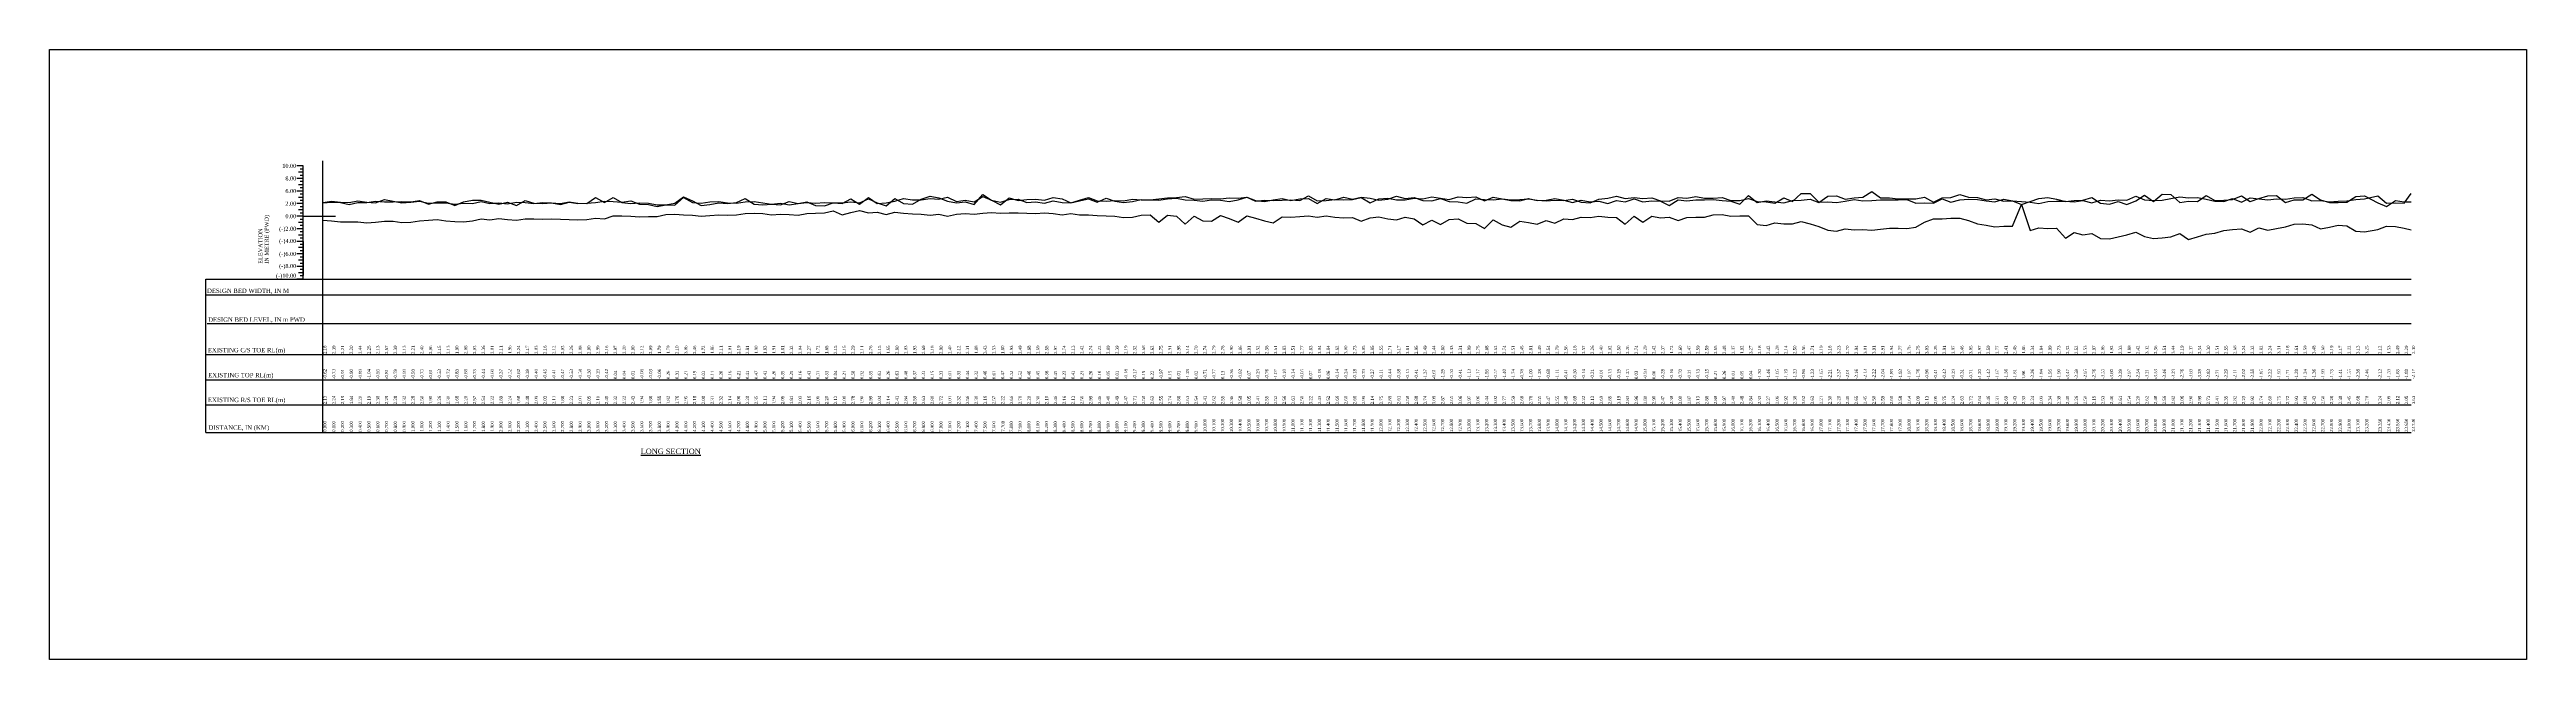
# Model space of a CAD drawing. Header units: metres. Extents: x -148477 to 168932, y -55673 to -2736.
# Drawn here: x 5710 to 6104.1, y -17434.8 to -17337.8 of the extents above; entities that cross this region are included whole.
import ezdxf
from ezdxf.enums import TextEntityAlignment as Align

# ---------------------------------------------------------------- set-up
doc = ezdxf.new("R2010")
doc.units = ezdxf.units.M
doc.styles.add('liza', font='times.ttf', dxfattribs={"height": 2})
doc.styles.get("Standard").update_dxf_attribs({"font": 'times.ttf'})

msp = doc.modelspace()

# ---------------------------------------------------------------- linework, layer by layer
at = {"color": 2, "linetype": 'Continuous', "lineweight": -3, "ltscale": 0.5}
for p, q in [((5753.509, -17398.727), (5753.509, -17355.5253)), ((5750.4025, -17364.3481), (5755.5361, -17364.3481))]:
    msp.add_line(p, q, dxfattribs=at)
at = {"color": 0, "lineweight": 30}
for p, q in [((5750.4025, -17356.3481), (5749.4025, -17356.3481)), ((5750.4025, -17358.3481), (5749.4025, -17358.3481)), ((5750.4025, -17358.3481), (5749.4025, -17358.3481)), ((5750.4025, -17358.3481), (5749.4025, -17358.3481)), ((5750.4025, -17357.3481), (5749.6525, -17357.3481)), ((5750.4025, -17359.3481), (5749.6525, -17359.3481)), ((5750.4025, -17356.8481), (5749.9025, -17356.8481)), ((5750.4025, -17357.8481), (5749.9025, -17357.8481)), ((5750.4025, -17358.8481), (5749.9025, -17358.8481)), ((5750.4025, -17359.8481), (5749.9025, -17359.8481)), ((5750.4025, -17374.3481), (5750.4025, -17356.3481)), ((5750.4025, -17360.3481), (5749.4025, -17360.3481)), ((5750.4025, -17360.3481), (5749.4025, -17360.3481)), ((5750.4025, -17362.3481), (5749.4025, -17362.3481)), ((5750.4025, -17361.3481), (5749.6525, -17361.3481)), ((5750.4025, -17361.3481), (5749.6525, -17361.3481)), ((5750.4025, -17363.3481), (5749.6525, -17363.3481)), ((5750.4025, -17360.8481), (5749.9025, -17360.8481)), ((5750.4025, -17360.8481), (5749.9025, -17360.8481)), ((5750.4025, -17361.8481), (5749.9025, -17361.8481)), ((5750.4025, -17362.8481), (5749.9025, -17362.8481)), ((5750.4025, -17363.8481), (5749.9025, -17363.8481)), ((5750.4025, -17364.3481), (5749.4025, -17364.3481)), ((5750.4025, -17366.3481), (5749.4025, -17366.3481)), ((5750.4025, -17365.3481), (5749.6525, -17365.3481)), ((5750.4025, -17367.3481), (5749.6525, -17367.3481)), ((5750.4025, -17364.8481), (5749.9025, -17364.8481)), ((5750.4025, -17365.8481), (5749.9025, -17365.8481)), ((5750.4025, -17366.8481), (5749.9025, -17366.8481)), ((5750.4025, -17367.8481), (5749.9025, -17367.8481)), ((5750.4025, -17368.3481), (5749.4025, -17368.3481)), ((5750.4025, -17370.3481), (5749.4025, -17370.3481)), ((5750.4025, -17369.3481), (5749.6525, -17369.3481)), ((5750.4025, -17371.3481), (5749.6525, -17371.3481)), ((5750.4025, -17368.8481), (5749.9025, -17368.8481)), ((5750.4025, -17369.8481), (5749.9025, -17369.8481)), ((5750.4025, -17370.8481), (5749.9025, -17370.8481)), ((5734.9025, -17374.3481), (6085.7377, -17374.3481)), ((5750.4025, -17372.3481), (5749.4025, -17372.3481)), ((5750.4025, -17374.3481), (5749.4025, -17374.3481)), ((5750.4025, -17373.3481), (5749.6525, -17373.3481)), ((5750.4025, -17371.8481), (5749.9025, -17371.8481)), ((5750.4025, -17372.8481), (5749.9025, -17372.8481)), ((5750.4025, -17373.8481), (5749.9025, -17373.8481)), ((5734.9025, -17376.8427), (6085.7377, -17376.8427)), ((5735.0968, -17381.3952), (6085.7377, -17381.3952)), ((5734.9025, -17398.7481), (6085.7377, -17398.7481))]:
    msp.add_line(p, q, dxfattribs=at)
at = {"lineweight": 30}
for p, q in [((5750.4025, -17368.3481), (5750.4025, -17373.7781)), ((5734.9025, -17398.7481), (5734.9025, -17374.3481)), ((5734.9025, -17386.3481), (6085.7377, -17386.3481)), ((5734.9025, -17390.3481), (6085.7377, -17390.3481)), ((5734.9025, -17394.3481), (6085.7377, -17394.3481))]:
    msp.add_line(p, q, dxfattribs=at)
at = {"color": 6, "linetype": 'Continuous', "lineweight": -3, "ltscale": 0.5}
msp.add_lwpolyline([(5710.049, -17337.8458), (6104.0573, -17337.8458), (6104.0573, -17434.8339), (5710.049, -17434.8339)], close=True, dxfattribs=at)
at = {"color": 0, "lineweight": 30}
msp.add_lwpolyline([(5745.4025, -17372.0481, 0, 0, 0), (5745.4025, -17364.3014, 0.2767, 0, 0), (5745.4025, -17363.7481, 0, 0, 0)], format="xyseb", dxfattribs=at)
at = {"color": 2, "linetype": 'Continuous', "lineweight": -3, "ltscale": 0.5}
msp.add_lwpolyline([(5753.509, -17362.1681), (5754.909, -17361.9581), (5756.309, -17362.1381), (5757.709, -17362.1521), (5759.109, -17361.9081), (5760.509, -17362.0981), (5761.909, -17362.2181), (5763.309, -17361.6781), (5764.709, -17361.9581), (5766.109, -17362.2181), (5767.509, -17362.1381), (5768.909, -17361.9481), (5770.309, -17362.2881), (5771.709, -17362.1981), (5773.109, -17362.2181), (5774.509, -17362.4481), (5775.909, -17362.2681), (5777.309, -17362.3181), (5778.709, -17361.9881), (5780.109, -17362.3381), (5781.509, -17362.2381), (5782.909, -17362.3841), (5784.309, -17362.1081), (5785.709, -17362.1781), (5787.109, -17362.3151), (5788.509, -17362.1881), (5789.909, -17362.2281), (5791.309, -17362.3191), (5792.709, -17362.0881), (5794.109, -17362.2681), (5795.509, -17362.3451), (5796.909, -17361.3581), (5798.309, -17362.1881), (5799.709, -17361.3741), (5801.109, -17362.1481), (5802.509, -17362.3481), (5803.909, -17362.2281), (5805.309, -17362.2581), (5806.709, -17362.5581), (5808.109, -17362.5581), (5809.509, -17362.2481), (5810.909, -17361.2881), (5812.309, -17361.8881), (5813.709, -17362.6281), (5815.109, -17362.4881), (5816.509, -17362.2381), (5817.909, -17362.3431), (5819.309, -17362.1581), (5820.709, -17361.5381), (5822.109, -17362.4481), (5823.509, -17362.5181), (5824.909, -17362.4381), (5826.309, -17362.5381), (5827.709, -17362.0281), (5829.109, -17362.3081), (5830.509, -17362.0781), (5831.909, -17362.6281), (5833.309, -17362.6981), (5834.709, -17362.1981), (5836.109, -17362.1981), (5837.509, -17362.0581), (5838.909, -17362.2381), (5840.309, -17361.5881), (5841.709, -17362.1981), (5843.109, -17362.6981), (5844.509, -17361.5481), (5845.909, -17362.3181), (5847.309, -17362.4181), (5848.709, -17361.6581), (5850.109, -17361.1681), (5851.509, -17361.4481), (5852.909, -17361.9481), (5854.309, -17362.2281), (5855.709, -17362.0381), (5857.109, -17362.4681), (5858.509, -17360.9181), (5859.909, -17361.8181), (5861.309, -17362.5481), (5862.709, -17361.4181), (5864.109, -17361.8581), (5865.509, -17361.6681), (5866.909, -17361.6581), (5868.309, -17361.7981), (5869.709, -17361.3781), (5871.109, -17361.6081), (5872.509, -17362.2181), (5873.909, -17361.9281), (5875.309, -17361.6081), (5876.709, -17362.1281), (5878.109, -17361.4581), (5879.509, -17361.9581), (5880.909, -17362.1581), (5882.309, -17362.0281), (5883.709, -17361.6681), (5885.109, -17361.7281), (5886.509, -17361.5981), (5887.909, -17361.4381), (5889.309, -17361.3681), (5890.709, -17361.2081), (5892.109, -17361.6481), (5893.509, -17361.6081), (5894.909, -17361.5581), (5896.309, -17361.5881), (5897.709, -17361.4481), (5899.109, -17361.4881), (5900.509, -17361.3431), (5901.909, -17361.8281), (5903.309, -17361.9831), (5904.709, -17361.7381), (5906.109, -17361.5181), (5907.509, -17361.8421), (5908.909, -17361.5781), (5910.309, -17361.5181), (5911.709, -17362.3081), (5913.109, -17361.5081), (5914.509, -17361.7281), (5915.909, -17361.3441), (5917.309, -17361.6181), (5918.709, -17361.2981), (5920.109, -17361.4981), (5921.509, -17361.7981), (5922.909, -17361.6381), (5924.309, -17361.1781), (5925.709, -17361.5391), (5927.109, -17361.3961), (5928.509, -17361.8581), (5929.909, -17361.9081), (5931.309, -17361.5481), (5932.709, -17362.0181), (5934.109, -17362.0381), (5935.509, -17362.2541), (5936.909, -17361.5981), (5938.309, -17361.6681), (5939.709, -17361.7281), (5941.109, -17361.6081), (5942.509, -17361.8381), (5943.909, -17361.8981), (5945.309, -17361.5381), (5946.709, -17361.8581), (5948.109, -17361.8081), (5949.509, -17361.5581), (5950.909, -17361.7881), (5952.309, -17362.1881), (5953.709, -17361.7781), (5955.109, -17362.0881), (5956.509, -17361.9481), (5957.909, -17362.3281), (5959.309, -17361.8481), (5960.709, -17362.0881), (5962.109, -17361.6081), (5963.509, -17362.0581), (5964.909, -17361.9281), (5966.309, -17361.9781), (5967.709, -17362.6281), (5969.109, -17361.7481), (5970.509, -17361.8781), (5971.909, -17361.7581), (5973.309, -17361.7581), (5974.709, -17361.6981), (5976.109, -17361.8681), (5977.509, -17361.9781), (5978.909, -17362.4281), (5980.309, -17361.0781), (5981.709, -17362.1681), (5983.109, -17361.9281), (5984.509, -17362.0681), (5985.909, -17362.2081), (5987.309, -17361.8481), (5988.709, -17361.7881), (5990.109, -17361.6381), (5991.509, -17362.1581), (5992.909, -17361.1681), (5994.309, -17361.1181), (5995.709, -17361.6481), (5997.109, -17361.4081), (5998.509, -17361.3381), (5999.909, -17360.4381), (6001.309, -17361.4381), (6002.709, -17361.4081), (6004.109, -17361.5781), (6005.509, -17361.5881), (6006.909, -17361.5981), (6008.309, -17361.3181), (6009.709, -17362.0981), (6011.109, -17361.4381), (6012.509, -17361.3781), (6013.909, -17360.8881), (6015.309, -17361.2981), (6016.709, -17361.3781), (6018.109, -17361.7581), (6019.509, -17361.5781), (6020.909, -17361.9381), (6022.309, -17361.8881), (6023.709, -17362.4881), (6025.109, -17362.0131), (6026.509, -17361.5081), (6027.909, -17361.3581), (6029.309, -17361.6181), (6030.709, -17362.0281), (6032.109, -17361.8281), (6033.509, -17361.8181), (6034.909, -17361.3781), (6036.309, -17362.2881), (6037.709, -17362.4281), (6039.109, -17362.0181), (6040.509, -17362.4681), (6041.909, -17361.9281), (6043.309, -17361.0281), (6044.709, -17361.9881), (6046.109, -17360.8381), (6047.509, -17360.9081), (6048.909, -17362.1581), (6050.309, -17361.9781), (6051.709, -17362.0081), (6053.109, -17361.0481), (6054.509, -17361.8381), (6055.909, -17361.7981), (6057.309, -17361.6681), (6058.709, -17361.1081), (6060.109, -17362.0281), (6061.509, -17361.5281), (6062.909, -17361.1081), (6064.309, -17361.0381), (6065.709, -17362.1681), (6067.109, -17361.7381), (6068.509, -17361.7581), (6069.909, -17360.8681), (6071.309, -17361.7481), (6072.709, -17362.1581), (6074.109, -17362.1781), (6075.509, -17362.1281), (6076.909, -17361.2181), (6078.309, -17361.0981), (6080.409, -17362.2281), (6081.809, -17362.8181), (6083.209, -17361.8581), (6084.609, -17362.0581), (6085.729, -17362.0481)], dxfattribs=at)
at = {"color": 6, "linetype": 'Continuous', "lineweight": -3, "ltscale": 0.5}
msp.add_lwpolyline([(5753.509, -17362.2181), (5754.909, -17362.1081), (5756.309, -17362.1601), (5757.709, -17362.5081), (5759.109, -17362.1481), (5760.509, -17362.1541), (5761.909, -17361.9681), (5763.309, -17362.0581), (5764.709, -17362.0681), (5766.109, -17362.0281), (5767.509, -17362.0681), (5768.909, -17361.8481), (5770.309, -17362.4481), (5771.709, -17362.0881), (5773.109, -17362.0481), (5774.509, -17362.6681), (5775.909, -17362.0681), (5777.309, -17361.7781), (5778.709, -17361.8081), (5780.109, -17362.1281), (5781.509, -17362.4581), (5782.909, -17362.1081), (5784.309, -17362.6681), (5785.709, -17361.8681), (5787.109, -17362.2581), (5788.509, -17362.3141), (5789.909, -17362.2381), (5791.309, -17362.4891), (5792.709, -17362.1181), (5794.109, -17362.3381), (5795.509, -17362.2981), (5796.909, -17362.1881), (5798.309, -17361.9481), (5799.709, -17362.0281), (5801.109, -17362.1281), (5802.509, -17361.9181), (5803.909, -17362.4081), (5805.309, -17362.4881), (5806.709, -17362.7981), (5808.109, -17362.5281), (5809.509, -17362.5881), (5810.909, -17361.3981), (5812.309, -17362.1681), (5813.709, -17362.2681), (5815.109, -17362.0381), (5816.509, -17362.0281), (5817.909, -17362.2081), (5819.309, -17362.2881), (5820.709, -17362.0681), (5822.109, -17361.9981), (5823.509, -17362.2381), (5824.909, -17362.4081), (5826.309, -17362.2981), (5827.709, -17362.5381), (5829.109, -17362.3181), (5830.509, -17362.1881), (5831.909, -17362.2881), (5833.309, -17362.1481), (5834.709, -17362.2281), (5836.109, -17362.3481), (5837.509, -17361.5681), (5838.909, -17362.4481), (5840.309, -17361.3581), (5841.709, -17362.3081), (5843.109, -17362.2081), (5844.509, -17361.9381), (5845.909, -17361.5081), (5847.309, -17361.7581), (5848.709, -17361.7181), (5850.109, -17361.5481), (5851.509, -17361.6281), (5852.909, -17361.3381), (5854.309, -17362.0281), (5855.709, -17361.7881), (5857.109, -17362.0481), (5858.509, -17361.1881), (5859.909, -17361.7781), (5861.309, -17362.1281), (5862.709, -17361.6881), (5864.109, -17361.6481), (5865.509, -17362.1481), (5866.909, -17362.0481), (5868.309, -17362.2481), (5869.709, -17361.8881), (5871.109, -17362.1881), (5872.509, -17362.2181), (5873.909, -17361.7881), (5875.309, -17361.3581), (5876.709, -17361.8881), (5878.109, -17361.9481), (5879.509, -17361.8581), (5880.909, -17361.8781), (5882.309, -17361.6381), (5883.709, -17361.7681), (5885.109, -17361.7181), (5886.509, -17361.7981), (5887.909, -17361.6081), (5889.309, -17361.4881), (5890.709, -17361.7181), (5892.109, -17361.8081), (5893.509, -17361.9381), (5894.909, -17361.7281), (5896.309, -17361.7981), (5897.709, -17361.9881), (5899.109, -17361.7681), (5900.509, -17361.3031), (5901.909, -17361.9381), (5903.309, -17361.7981), (5904.709, -17361.8281), (5906.109, -17361.7881), (5907.509, -17361.7421), (5908.909, -17361.8481), (5910.309, -17361.1281), (5911.709, -17361.9181), (5913.109, -17361.8281), (5914.509, -17361.6881), (5915.909, -17361.7441), (5917.309, -17361.6881), (5918.709, -17361.3581), (5920.109, -17362.2081), (5921.509, -17361.5981), (5922.909, -17361.4581), (5924.309, -17361.7381), (5925.709, -17361.7681), (5927.109, -17361.4661), (5928.509, -17361.6081), (5929.909, -17361.2581), (5931.309, -17361.4781), (5932.709, -17361.6981), (5934.109, -17361.2881), (5935.509, -17361.3741), (5936.909, -17361.2881), (5938.309, -17361.9081), (5939.709, -17361.3281), (5941.109, -17361.5781), (5942.509, -17361.7581), (5943.909, -17361.6681), (5945.309, -17361.5881), (5946.709, -17361.7981), (5948.109, -17361.8781), (5949.509, -17361.7981), (5950.909, -17361.8681), (5952.309, -17361.6581), (5953.709, -17362.1281), (5955.109, -17362.2181), (5956.509, -17361.6581), (5957.909, -17361.4981), (5959.309, -17361.1581), (5960.709, -17361.5181), (5962.109, -17361.3881), (5963.509, -17361.5481), (5964.909, -17361.4481), (5966.309, -17361.8781), (5967.709, -17361.9681), (5969.109, -17361.3481), (5970.509, -17361.4781), (5971.909, -17361.2181), (5973.309, -17361.4881), (5974.709, -17361.4681), (5976.109, -17361.3781), (5977.509, -17361.8681), (5978.909, -17361.8681), (5980.309, -17361.5081), (5981.709, -17362.0181), (5983.109, -17362.0781), (5984.509, -17362.2881), (5985.909, -17361.4281), (5987.309, -17361.9881), (5988.709, -17360.7281), (5990.109, -17360.7181), (5991.509, -17362.1381), (5992.909, -17362.0481), (5994.309, -17362.1481), (5995.709, -17361.9481), (5997.109, -17361.6981), (5998.509, -17361.8981), (5999.909, -17361.8481), (6001.309, -17361.7581), (6002.709, -17361.7481), (6004.109, -17361.7681), (6005.509, -17361.7081), (6006.909, -17362.2581), (6008.309, -17362.2181), (6009.709, -17362.2981), (6011.109, -17361.5981), (6012.509, -17362.1081), (6013.909, -17361.7181), (6015.309, -17361.6281), (6016.709, -17361.7081), (6018.109, -17361.8881), (6019.509, -17362.0381), (6020.909, -17361.6581), (6022.309, -17361.9181), (6023.709, -17362.0181), (6025.109, -17362.1131), (6026.509, -17362.3181), (6027.909, -17362.0081), (6029.309, -17361.9581), (6030.709, -17361.9481), (6032.109, -17362.0881), (6033.509, -17361.8481), (6034.909, -17362.1981), (6036.309, -17361.8181), (6037.709, -17361.8881), (6039.109, -17361.7381), (6040.509, -17361.8081), (6041.909, -17361.1481), (6043.309, -17361.7281), (6044.709, -17361.8681), (6046.109, -17361.7881), (6047.509, -17361.5281), (6048.909, -17361.2881), (6050.309, -17361.4481), (6051.709, -17361.3581), (6053.109, -17361.6181), (6054.509, -17361.9381), (6055.909, -17361.9981), (6057.309, -17361.5281), (6058.709, -17362.1181), (6060.109, -17361.4281), (6061.509, -17361.6081), (6062.909, -17361.7481), (6064.309, -17361.5981), (6065.709, -17361.6281), (6067.109, -17361.4181), (6068.509, -17361.3581), (6069.909, -17361.9181), (6071.309, -17361.8481), (6072.709, -17362.0881), (6074.109, -17361.9681), (6075.509, -17361.8981), (6076.909, -17361.6681), (6078.309, -17361.5681), (6080.409, -17361.1081), (6081.809, -17362.2581), (6083.209, -17362.2281), (6084.609, -17362.2981), (6085.729, -17360.7181)], dxfattribs=at)
at = {"color": 4, "linetype": 'Continuous', "lineweight": -3, "ltscale": 0.5}
msp.add_lwpolyline([(5753.509, -17364.9681), (5754.909, -17365.0781), (5756.309, -17365.2581), (5757.709, -17365.2481), (5759.109, -17365.2381), (5760.509, -17365.3841), (5761.909, -17365.2981), (5763.309, -17365.1581), (5764.709, -17365.1381), (5766.109, -17365.3391), (5767.509, -17365.2731), (5768.909, -17365.1021), (5770.309, -17364.9541), (5771.709, -17364.8781), (5773.109, -17365.0681), (5774.509, -17365.1781), (5775.909, -17365.2261), (5777.309, -17365.0991), (5778.709, -17364.7871), (5780.109, -17364.9441), (5781.509, -17364.7211), (5782.909, -17364.8641), (5784.309, -17364.9641), (5785.709, -17364.7431), (5787.109, -17364.7451), (5788.509, -17364.7941), (5789.909, -17364.7611), (5791.309, -17364.8191), (5792.709, -17364.8741), (5794.109, -17364.9281), (5795.509, -17364.8451), (5796.909, -17364.6381), (5798.309, -17364.7681), (5799.709, -17364.3081), (5801.109, -17364.3081), (5802.509, -17364.3381), (5803.909, -17364.4281), (5805.309, -17364.3781), (5806.709, -17364.4081), (5808.109, -17364.0881), (5809.509, -17364.0381), (5810.909, -17364.1381), (5812.309, -17364.1581), (5813.709, -17364.3181), (5815.109, -17364.2381), (5816.509, -17364.1481), (5817.909, -17364.1881), (5819.309, -17364.1381), (5820.709, -17363.9381), (5822.109, -17363.8781), (5823.509, -17363.9381), (5824.909, -17364.1481), (5826.309, -17363.9981), (5827.709, -17364.0981), (5829.109, -17364.1881), (5830.509, -17363.9181), (5831.909, -17363.8381), (5833.309, -17363.8181), (5834.709, -17363.5081), (5836.109, -17364.1381), (5837.509, -17363.7681), (5838.909, -17363.4281), (5840.309, -17363.7981), (5841.709, -17363.7181), (5843.109, -17364.0881), (5844.509, -17363.7181), (5845.909, -17363.8681), (5847.309, -17363.9781), (5848.709, -17364.0181), (5850.109, -17364.1981), (5851.509, -17364.0181), (5852.909, -17364.3381), (5854.309, -17364.0181), (5855.709, -17363.9081), (5857.109, -17364.0281), (5858.509, -17363.8881), (5859.909, -17363.7381), (5861.309, -17363.8781), (5862.709, -17363.8251), (5864.109, -17363.8281), (5865.509, -17363.8881), (5866.909, -17363.8981), (5868.309, -17363.7881), (5869.709, -17363.8981), (5871.109, -17364.1181), (5872.509, -17363.9381), (5873.909, -17364.1181), (5875.309, -17364.1481), (5876.709, -17364.2481), (5878.109, -17364.3031), (5879.509, -17364.3381), (5880.909, -17364.5281), (5882.309, -17364.5181), (5883.709, -17364.1611), (5885.109, -17364.1241), (5886.509, -17365.3221), (5887.909, -17364.1951), (5889.309, -17364.3381), (5890.709, -17365.6281), (5892.109, -17364.3281), (5893.509, -17365.0621), (5894.909, -17365.1191), (5896.309, -17364.2151), (5897.709, -17364.7091), (5899.109, -17365.2691), (5900.509, -17364.2761), (5901.909, -17364.6391), (5903.309, -17365.1051), (5904.709, -17365.4201), (5906.109, -17364.4511), (5907.509, -17364.4841), (5908.909, -17364.4031), (5910.309, -17364.2741), (5911.709, -17364.5251), (5913.109, -17364.2901), (5914.509, -17364.4861), (5915.909, -17364.5891), (5917.309, -17364.5281), (5918.709, -17365.1381), (5920.109, -17364.6221), (5921.509, -17364.4571), (5922.909, -17364.7861), (5924.309, -17364.9321), (5925.709, -17364.4971), (5927.109, -17364.7531), (5928.509, -17365.7161), (5929.909, -17364.9601), (5931.309, -17365.6421), (5932.709, -17364.8491), (5934.109, -17364.7551), (5935.509, -17365.4771), (5936.909, -17365.5141), (5938.309, -17366.2991), (5939.709, -17364.9181), (5941.109, -17365.7441), (5942.509, -17366.0931), (5943.909, -17365.1261), (5945.309, -17365.3511), (5946.709, -17365.6271), (5948.109, -17365.0291), (5949.509, -17365.4591), (5950.909, -17364.7581), (5952.309, -17364.8461), (5953.709, -17364.4911), (5955.109, -17364.5571), (5956.509, -17364.3551), (5957.909, -17364.4791), (5959.309, -17364.5341), (5960.709, -17365.5991), (5962.109, -17364.3191), (5963.509, -17365.2791), (5964.909, -17364.3461), (5966.309, -17364.6291), (5967.709, -17364.5061), (5969.109, -17365.0461), (5970.509, -17364.5591), (5971.909, -17364.4821), (5973.309, -17364.4971), (5974.709, -17364.1351), (5976.109, -17364.0841), (5977.509, -17364.3191), (5978.909, -17364.3031), (5980.309, -17364.3051), (5981.709, -17365.6431), (5983.109, -17365.8061), (5984.509, -17365.3961), (5985.909, -17365.5421), (5987.309, -17365.5811), (5988.709, -17365.2111), (5990.109, -17365.5741), (5991.509, -17366.0021), (5992.909, -17366.5611), (5994.309, -17366.7181), (5995.709, -17366.3631), (5997.109, -17366.5101), (5998.509, -17366.4751), (5999.909, -17366.5661), (6001.309, -17366.3911), (6002.709, -17366.2381), (6004.109, -17366.2681), (6005.509, -17366.3231), (6006.909, -17366.1091), (6008.309, -17365.3061), (6009.709, -17364.7621), (6011.109, -17364.7681), (6012.509, -17364.6341), (6013.909, -17364.6591), (6015.309, -17365.0561), (6016.709, -17365.5501), (6018.109, -17365.7721), (6019.509, -17366.0151), (6020.909, -17365.9081), (6022.309, -17365.9531), (6023.709, -17362.4881), (6025.109, -17366.6131), (6026.509, -17366.1871), (6027.909, -17366.2981), (6029.309, -17366.2501), (6030.709, -17367.8201), (6032.109, -17366.9371), (6033.509, -17367.2981), (6034.909, -17367.1111), (6036.309, -17367.9011), (6037.709, -17367.9511), (6039.109, -17367.6401), (6040.509, -17367.3131), (6041.909, -17366.8921), (6043.309, -17367.5561), (6044.709, -17367.8831), (6046.109, -17367.8081), (6047.509, -17367.6371), (6048.909, -17367.1111), (6050.309, -17368.0391), (6051.709, -17367.6231), (6053.109, -17367.1811), (6054.509, -17367.0551), (6055.909, -17366.6411), (6057.309, -17366.4541), (6058.709, -17366.3721), (6060.109, -17366.8941), (6061.509, -17366.1951), (6062.909, -17366.5671), (6064.309, -17366.3031), (6065.709, -17366.0581), (6067.109, -17365.6301), (6068.509, -17365.5831), (6069.909, -17365.7081), (6071.309, -17366.3351), (6072.709, -17366.1021), (6074.109, -17365.7611), (6075.509, -17365.8941), (6076.909, -17366.7251), (6078.309, -17366.8121), (6080.409, -17366.4711), (6081.809, -17365.9401), (6083.209, -17365.9981), (6084.609, -17366.2291), (6085.729, -17366.5161)], dxfattribs=at)

# ---------------------------------------------------------------- texts
at = {"color": 0, "lineweight": 30}
for s, p in [('10.00', (5749.3025, -17356.6731)), ('8.00', (5749.3025, -17358.6731)), ('6.00', (5749.3025, -17360.6731)), ('2.00', (5749.3025, -17362.6731)), ('(-)2.00', (5749.3025, -17366.6863)), ('0.00', (5749.3025, -17364.6731)), ('2.00', (5749.3025, -17366.6731)), ('(-)4.00', (5749.3025, -17368.6113)), ('(-)6.00', (5749.3025, -17370.6731)), ('(-)10.00', (5749.3025, -17374.1324)), ('(-)8.00', (5749.3025, -17372.5981))]:
    msp.add_text(s, height=0.65, dxfattribs=at).set_placement(p, align=Align.RIGHT)
for s, p in [('ELEVATION', (5743.9025, -17371.9181)), ('IN METRE (PWD)', (5744.9025, -17371.9181))]:
    msp.add_text(s, height=0.65, rotation=90, dxfattribs=at).set_placement(p)
at = {"color": 0, "lineweight": 30, "char_height": 0.7, "attachment_point": 1}
for s, insert in [('DESIGN BED WIDTH, IN M', (5735.1003, -17375.854)), ('DESIGN BED LEVEL, IN m PWD', (5735.291, -17380.4424)), ('EXISTING C/S TOE RL(m)', (5735.2203, -17385.2909)), ('EXISTING TOP RL(m)', (5735.2752, -17389.2659)), ('EXISTING R/S TOE RL(m)', (5735.2523, -17393.2156)), ('DISTANCE, IN (KM)', (5735.3307, -17397.6087))]:
    msp.add_mtext(s, dxfattribs=dict(at, insert=insert))
at = {"color": 6, "linetype": 'Continuous', "lineweight": -3, "ltscale": 0.5, "char_height": 0.5, "width": 2.15, "attachment_point": 1, "rotation": 90, "style": 'liza'}
for s, insert in [('2.18', (5753.609, -17386.2481)), ('2.39', (5755.009, -17386.2481)), ('2.21', (5756.409, -17386.2481)), ('2.20', (5757.809, -17386.2481)), ('2.44', (5759.209, -17386.2481)), ('2.25', (5760.609, -17386.2481)), ('2.13', (5762.009, -17386.2481)), ('2.67', (5763.409, -17386.2481)), ('2.39', (5764.809, -17386.2481)), ('2.13', (5766.209, -17386.2481)), ('2.21', (5767.609, -17386.2481)), ('2.40', (5769.009, -17386.2481)), ('2.06', (5770.409, -17386.2481)), ('2.15', (5771.809, -17386.2481)), ('2.13', (5773.209, -17386.2481)), ('1.90', (5774.609, -17386.2481)), ('2.08', (5776.009, -17386.2481)), ('2.03', (5777.409, -17386.2481)), ('2.36', (5778.809, -17386.2481)), ('2.01', (5780.209, -17386.2481)), ('2.11', (5781.609, -17386.2481)), ('1.96', (5783.009, -17386.2481)), ('2.24', (5784.409, -17386.2481)), ('2.17', (5785.809, -17386.2481)), ('2.03', (5787.209, -17386.2481)), ('2.16', (5788.609, -17386.2481)), ('2.12', (5790.009, -17386.2481)), ('2.03', (5791.409, -17386.2481)), ('2.26', (5792.809, -17386.2481)), ('2.08', (5794.209, -17386.2481)), ('2.00', (5795.609, -17386.2481)), ('2.99', (5797.009, -17386.2481)), ('2.16', (5798.409, -17386.2481)), ('2.97', (5799.809, -17386.2481)), ('2.20', (5801.209, -17386.2481)), ('2.00', (5802.609, -17386.2481)), ('2.12', (5804.009, -17386.2481)), ('2.09', (5805.409, -17386.2481)), ('1.79', (5806.809, -17386.2481)), ('1.79', (5808.209, -17386.2481)), ('2.10', (5809.609, -17386.2481)), ('3.06', (5811.009, -17386.2481)), ('2.46', (5812.409, -17386.2481)), ('1.72', (5813.809, -17386.2481)), ('1.86', (5815.209, -17386.2481)), ('2.11', (5816.609, -17386.2481)), ('2.01', (5818.009, -17386.2481)), ('2.19', (5819.409, -17386.2481)), ('2.81', (5820.809, -17386.2481)), ('1.90', (5822.209, -17386.2481)), ('1.83', (5823.609, -17386.2481)), ('1.91', (5825.009, -17386.2481)), ('1.81', (5826.409, -17386.2481)), ('2.32', (5827.809, -17386.2481)), ('2.04', (5829.209, -17386.2481)), ('2.27', (5830.609, -17386.2481)), ('1.72', (5832.009, -17386.2481)), ('1.65', (5833.409, -17386.2481)), ('2.15', (5834.809, -17386.2481)), ('2.15', (5836.209, -17386.2481)), ('2.29', (5837.609, -17386.2481)), ('2.11', (5839.009, -17386.2481)), ('2.76', (5840.409, -17386.2481)), ('2.15', (5841.809, -17386.2481)), ('1.65', (5843.209, -17386.2481)), ('2.80', (5844.609, -17386.2481)), ('2.03', (5846.009, -17386.2481)), ('1.93', (5847.409, -17386.2481)), ('2.69', (5848.809, -17386.2481)), ('3.18', (5850.209, -17386.2481)), ('2.90', (5851.609, -17386.2481)), ('2.40', (5853.009, -17386.2481)), ('2.12', (5854.409, -17386.2481)), ('2.31', (5855.809, -17386.2481)), ('1.88', (5857.209, -17386.2481)), ('3.43', (5858.609, -17386.2481)), ('2.53', (5860.009, -17386.2481)), ('1.80', (5861.409, -17386.2481)), ('2.93', (5862.809, -17386.2481)), ('2.49', (5864.209, -17386.2481)), ('2.68', (5865.609, -17386.2481)), ('2.69', (5867.009, -17386.2481)), ('2.55', (5868.409, -17386.2481)), ('2.97', (5869.809, -17386.2481)), ('2.74', (5871.209, -17386.2481)), ('2.13', (5872.609, -17386.2481)), ('2.42', (5874.009, -17386.2481)), ('2.74', (5875.409, -17386.2481)), ('2.22', (5876.809, -17386.2481)), ('2.89', (5878.209, -17386.2481)), ('2.39', (5879.609, -17386.2481)), ('2.19', (5881.009, -17386.2481)), ('2.32', (5882.409, -17386.2481)), ('2.68', (5883.809, -17386.2481)), ('2.62', (5885.209, -17386.2481)), ('2.75', (5886.609, -17386.2481)), ('2.91', (5888.009, -17386.2481)), ('2.98', (5889.409, -17386.2481)), ('3.14', (5890.809, -17386.2481)), ('2.70', (5892.209, -17386.2481)), ('2.74', (5893.609, -17386.2481)), ('2.79', (5895.009, -17386.2481)), ('2.76', (5896.409, -17386.2481)), ('2.90', (5897.809, -17386.2481)), ('2.86', (5899.209, -17386.2481)), ('3.01', (5900.609, -17386.2481)), ('2.52', (5902.009, -17386.2481)), ('2.36', (5903.409, -17386.2481)), ('2.61', (5904.809, -17386.2481)), ('2.83', (5906.209, -17386.2481)), ('2.51', (5907.609, -17386.2481)), ('2.77', (5909.009, -17386.2481)), ('2.83', (5910.409, -17386.2481)), ('2.04', (5911.809, -17386.2481)), ('2.84', (5913.209, -17386.2481)), ('2.62', (5914.609, -17386.2481)), ('3.00', (5916.009, -17386.2481)), ('2.73', (5917.409, -17386.2481)), ('3.05', (5918.809, -17386.2481)), ('2.85', (5920.209, -17386.2481)), ('2.55', (5921.609, -17386.2481)), ('2.71', (5923.009, -17386.2481)), ('3.17', (5924.409, -17386.2481)), ('2.81', (5925.809, -17386.2481)), ('2.95', (5927.209, -17386.2481)), ('2.49', (5928.609, -17386.2481)), ('2.44', (5930.009, -17386.2481)), ('2.80', (5931.409, -17386.2481)), ('2.33', (5932.809, -17386.2481)), ('2.31', (5934.209, -17386.2481)), ('2.09', (5935.609, -17386.2481)), ('2.75', (5937.009, -17386.2481)), ('2.68', (5938.409, -17386.2481)), ('2.62', (5939.809, -17386.2481)), ('2.74', (5941.209, -17386.2481)), ('2.51', (5942.609, -17386.2481)), ('2.45', (5944.009, -17386.2481)), ('2.81', (5945.409, -17386.2481)), ('2.49', (5946.809, -17386.2481)), ('2.54', (5948.209, -17386.2481)), ('2.79', (5949.609, -17386.2481)), ('2.56', (5951.009, -17386.2481)), ('2.16', (5952.409, -17386.2481)), ('2.57', (5953.809, -17386.2481)), ('2.26', (5955.209, -17386.2481)), ('2.40', (5956.609, -17386.2481)), ('2.02', (5958.009, -17386.2481)), ('2.50', (5959.409, -17386.2481)), ('2.26', (5960.809, -17386.2481)), ('2.74', (5962.209, -17386.2481)), ('2.29', (5963.609, -17386.2481)), ('2.42', (5965.009, -17386.2481)), ('2.37', (5966.409, -17386.2481)), ('1.72', (5967.809, -17386.2481)), ('2.60', (5969.209, -17386.2481)), ('2.47', (5970.609, -17386.2481)), ('2.59', (5972.009, -17386.2481)), ('2.59', (5973.409, -17386.2481)), ('2.65', (5974.809, -17386.2481)), ('2.48', (5976.209, -17386.2481)), ('2.37', (5977.609, -17386.2481)), ('1.92', (5979.009, -17386.2481)), ('3.27', (5980.409, -17386.2481)), ('2.18', (5981.809, -17386.2481)), ('2.42', (5983.209, -17386.2481)), ('2.28', (5984.609, -17386.2481)), ('2.14', (5986.009, -17386.2481)), ('2.50', (5987.409, -17386.2481)), ('2.56', (5988.809, -17386.2481)), ('2.71', (5990.209, -17386.2481)), ('2.19', (5991.609, -17386.2481)), ('3.18', (5993.009, -17386.2481)), ('3.23', (5994.409, -17386.2481)), ('2.70', (5995.809, -17386.2481)), ('2.94', (5997.209, -17386.2481)), ('3.01', (5998.609, -17386.2481)), ('3.91', (6000.009, -17386.2481)), ('2.91', (6001.409, -17386.2481)), ('2.94', (6002.809, -17386.2481)), ('2.77', (6004.209, -17386.2481)), ('2.76', (6005.609, -17386.2481)), ('2.75', (6007.009, -17386.2481)), ('3.03', (6008.409, -17386.2481)), ('2.25', (6009.809, -17386.2481)), ('2.91', (6011.209, -17386.2481)), ('2.97', (6012.609, -17386.2481)), ('3.46', (6014.009, -17386.2481)), ('3.05', (6015.409, -17386.2481)), ('2.97', (6016.809, -17386.2481)), ('2.59', (6018.209, -17386.2481)), ('2.77', (6019.609, -17386.2481)), ('2.41', (6021.009, -17386.2481)), ('2.46', (6022.409, -17386.2481)), ('1.86', (6023.809, -17386.2481)), ('2.34', (6025.209, -17386.2481)), ('2.84', (6026.609, -17386.2481)), ('2.99', (6028.009, -17386.2481)), ('2.73', (6029.409, -17386.2481)), ('2.32', (6030.809, -17386.2481)), ('2.52', (6032.209, -17386.2481)), ('2.53', (6033.609, -17386.2481)), ('2.97', (6035.009, -17386.2481)), ('2.06', (6036.409, -17386.2481)), ('1.92', (6037.809, -17386.2481)), ('2.33', (6039.209, -17386.2481)), ('1.88', (6040.609, -17386.2481)), ('2.42', (6042.009, -17386.2481)), ('3.32', (6043.409, -17386.2481)), ('2.36', (6044.809, -17386.2481)), ('3.51', (6046.209, -17386.2481)), ('3.44', (6047.609, -17386.2481)), ('2.19', (6049.009, -17386.2481)), ('2.37', (6050.409, -17386.2481)), ('2.34', (6051.809, -17386.2481)), ('3.30', (6053.209, -17386.2481)), ('2.51', (6054.609, -17386.2481)), ('2.55', (6056.009, -17386.2481)), ('2.68', (6057.409, -17386.2481)), ('3.24', (6058.809, -17386.2481)), ('2.32', (6060.209, -17386.2481)), ('2.82', (6061.609, -17386.2481)), ('3.24', (6063.009, -17386.2481)), ('3.31', (6064.409, -17386.2481)), ('2.18', (6065.809, -17386.2481)), ('2.61', (6067.209, -17386.2481)), ('2.59', (6068.609, -17386.2481)), ('3.48', (6070.009, -17386.2481)), ('2.60', (6071.409, -17386.2481)), ('2.19', (6072.809, -17386.2481)), ('2.17', (6074.209, -17386.2481)), ('2.22', (6075.609, -17386.2481)), ('3.13', (6077.009, -17386.2481)), ('3.25', (6078.409, -17386.2481)), ('2.12', (6080.509, -17386.2481)), ('1.53', (6081.909, -17386.2481)), ('2.49', (6083.309, -17386.2481)), ('2.29', (6084.709, -17386.2481)), ('2.30', (6085.829, -17386.2481)), ('-0.62', (5753.609, -17390.2481)), ('-0.73', (5755.009, -17390.2481)), ('-0.91', (5756.409, -17390.2481)), ('-0.90', (5757.809, -17390.2481)), ('-0.89', (5759.209, -17390.2481)), ('-1.04', (5760.609, -17390.2481)), ('-0.95', (5762.009, -17390.2481)), ('-0.81', (5763.409, -17390.2481)), ('-0.79', (5764.809, -17390.2481)), ('-0.99', (5766.209, -17390.2481)), ('-0.93', (5767.609, -17390.2481)), ('-0.75', (5769.009, -17390.2481)), ('-0.61', (5770.409, -17390.2481)), ('-0.53', (5771.809, -17390.2481)), ('-0.72', (5773.209, -17390.2481)), ('-0.83', (5774.609, -17390.2481)), ('-0.88', (5776.009, -17390.2481)), ('-0.75', (5777.409, -17390.2481)), ('-0.44', (5778.809, -17390.2481)), ('-0.60', (5780.209, -17390.2481)), ('-0.37', (5781.609, -17390.2481)), ('-0.52', (5783.009, -17390.2481)), ('-0.62', (5784.409, -17390.2481)), ('-0.39', (5785.809, -17390.2481)), ('-0.40', (5787.209, -17390.2481)), ('-0.45', (5788.609, -17390.2481)), ('-0.41', (5790.009, -17390.2481)), ('-0.47', (5791.409, -17390.2481)), ('-0.53', (5792.809, -17390.2481)), ('-0.58', (5794.209, -17390.2481)), ('-0.50', (5795.609, -17390.2481)), ('-0.29', (5797.009, -17390.2481)), ('-0.42', (5798.409, -17390.2481)), ('0.04', (5799.809, -17390.2481)), ('0.04', (5801.209, -17390.2481)), ('0.01', (5802.609, -17390.2481)), ('-0.08', (5804.009, -17390.2481)), ('-0.03', (5805.409, -17390.2481)), ('-0.06', (5806.809, -17390.2481)), ('0.26', (5808.209, -17390.2481)), ('0.31', (5809.609, -17390.2481)), ('0.21', (5811.009, -17390.2481)), ('0.19', (5812.409, -17390.2481)), ('0.03', (5813.809, -17390.2481)), ('0.11', (5815.209, -17390.2481)), ('0.20', (5816.609, -17390.2481)), ('0.16', (5818.009, -17390.2481)), ('0.21', (5819.409, -17390.2481)), ('0.41', (5820.809, -17390.2481)), ('0.47', (5822.209, -17390.2481)), ('0.41', (5823.609, -17390.2481)), ('0.20', (5825.009, -17390.2481)), ('0.35', (5826.409, -17390.2481)), ('0.25', (5827.809, -17390.2481)), ('0.16', (5829.209, -17390.2481)), ('0.43', (5830.609, -17390.2481)), ('0.51', (5832.009, -17390.2481)), ('0.53', (5833.409, -17390.2481)), ('0.84', (5834.809, -17390.2481)), ('0.21', (5836.209, -17390.2481)), ('0.58', (5837.609, -17390.2481)), ('0.92', (5839.009, -17390.2481)), ('0.55', (5840.409, -17390.2481)), ('0.63', (5841.809, -17390.2481)), ('0.26', (5843.209, -17390.2481)), ('0.63', (5844.609, -17390.2481)), ('0.48', (5846.009, -17390.2481)), ('0.37', (5847.409, -17390.2481)), ('0.33', (5848.809, -17390.2481)), ('0.15', (5850.209, -17390.2481)), ('0.33', (5851.609, -17390.2481)), ('0.01', (5853.009, -17390.2481)), ('0.33', (5854.409, -17390.2481)), ('0.44', (5855.809, -17390.2481)), ('0.32', (5857.209, -17390.2481)), ('0.46', (5858.609, -17390.2481)), ('0.61', (5860.009, -17390.2481)), ('0.47', (5861.409, -17390.2481)), ('0.52', (5862.809, -17390.2481)), ('0.52', (5864.209, -17390.2481)), ('0.46', (5865.609, -17390.2481)), ('0.45', (5867.009, -17390.2481)), ('0.56', (5868.409, -17390.2481)), ('0.45', (5869.809, -17390.2481)), ('0.23', (5871.209, -17390.2481)), ('0.41', (5872.609, -17390.2481)), ('0.23', (5874.009, -17390.2481)), ('0.20', (5875.409, -17390.2481)), ('0.10', (5876.809, -17390.2481)), ('0.05', (5878.209, -17390.2481)), ('0.01', (5879.609, -17390.2481)), ('-0.18', (5881.009, -17390.2481)), ('-0.17', (5882.409, -17390.2481)), ('0.19', (5883.809, -17390.2481)), ('0.22', (5885.209, -17390.2481)), ('-0.97', (5886.609, -17390.2481)), ('0.15', (5888.009, -17390.2481)), ('0.01', (5889.409, -17390.2481)), ('-1.28', (5890.809, -17390.2481)), ('0.02', (5892.209, -17390.2481)), ('-0.71', (5893.609, -17390.2481)), ('-0.77', (5895.009, -17390.2481)), ('0.13', (5896.409, -17390.2481)), ('-0.36', (5897.809, -17390.2481)), ('-0.92', (5899.209, -17390.2481)), ('0.07', (5900.609, -17390.2481)), ('-0.29', (5902.009, -17390.2481)), ('-0.76', (5903.409, -17390.2481)), ('-1.07', (5904.809, -17390.2481)), ('-0.10', (5906.209, -17390.2481)), ('-0.14', (5907.609, -17390.2481)), ('-0.05', (5909.009, -17390.2481)), ('0.07', (5910.409, -17390.2481)), ('-0.18', (5911.809, -17390.2481)), ('0.06', (5913.209, -17390.2481)), ('-0.14', (5914.609, -17390.2481)), ('-0.24', (5916.009, -17390.2481)), ('-0.18', (5917.409, -17390.2481)), ('-0.79', (5918.809, -17390.2481)), ('-0.27', (5920.209, -17390.2481)), ('-0.11', (5921.609, -17390.2481)), ('-0.44', (5923.009, -17390.2481)), ('-0.58', (5924.409, -17390.2481)), ('-0.15', (5925.809, -17390.2481)), ('-0.41', (5927.209, -17390.2481)), ('-1.37', (5928.609, -17390.2481)), ('-0.61', (5930.009, -17390.2481)), ('-1.29', (5931.409, -17390.2481)), ('-0.50', (5932.809, -17390.2481)), ('-0.41', (5934.209, -17390.2481)), ('-1.13', (5935.609, -17390.2481)), ('-1.17', (5937.009, -17390.2481)), ('-1.95', (5938.409, -17390.2481)), ('-0.57', (5939.809, -17390.2481)), ('-1.40', (5941.209, -17390.2481)), ('-1.74', (5942.609, -17390.2481)), ('-0.78', (5944.009, -17390.2481)), ('-1.00', (5945.409, -17390.2481)), ('-1.28', (5946.809, -17390.2481)), ('-0.68', (5948.209, -17390.2481)), ('-1.11', (5949.609, -17390.2481)), ('-0.41', (5951.009, -17390.2481)), ('-0.50', (5952.409, -17390.2481)), ('-0.14', (5953.809, -17390.2481)), ('-0.21', (5955.209, -17390.2481)), ('-0.01', (5956.609, -17390.2481)), ('-0.13', (5958.009, -17390.2481)), ('-0.19', (5959.409, -17390.2481)), ('-1.25', (5960.809, -17390.2481)), ('0.03', (5962.209, -17390.2481)), ('-0.93', (5963.609, -17390.2481)), ('0.00', (5965.009, -17390.2481)), ('-0.28', (5966.409, -17390.2481)), ('-0.16', (5967.809, -17390.2481)), ('-0.70', (5969.209, -17390.2481)), ('-0.21', (5970.609, -17390.2481)), ('-0.13', (5972.009, -17390.2481)), ('-0.15', (5973.409, -17390.2481)), ('0.21', (5974.809, -17390.2481)), ('0.26', (5976.209, -17390.2481)), ('0.03', (5977.609, -17390.2481)), ('0.05', (5979.009, -17390.2481)), ('0.04', (5980.409, -17390.2481)), ('-1.30', (5981.809, -17390.2481)), ('-1.46', (5983.209, -17390.2481)), ('-1.05', (5984.609, -17390.2481)), ('-1.19', (5986.009, -17390.2481)), ('-1.23', (5987.409, -17390.2481)), ('-0.86', (5988.809, -17390.2481)), ('-1.23', (5990.209, -17390.2481)), ('-1.65', (5991.609, -17390.2481)), ('-2.21', (5993.009, -17390.2481)), ('-2.37', (5994.409, -17390.2481)), ('-2.01', (5995.809, -17390.2481)), ('-2.16', (5997.209, -17390.2481)), ('-2.13', (5998.609, -17390.2481)), ('-2.22', (6000.009, -17390.2481)), ('-2.04', (6001.409, -17390.2481)), ('-1.89', (6002.809, -17390.2481)), ('-1.92', (6004.209, -17390.2481)), ('-1.97', (6005.609, -17390.2481)), ('-1.76', (6007.009, -17390.2481)), ('-0.96', (6008.409, -17390.2481)), ('-0.41', (6009.809, -17390.2481)), ('-0.42', (6011.209, -17390.2481)), ('-0.29', (6012.609, -17390.2481)), ('-0.31', (6014.009, -17390.2481)), ('-0.71', (6015.409, -17390.2481)), ('-1.20', (6016.809, -17390.2481)), ('-1.42', (6018.209, -17390.2481)), ('-1.67', (6019.609, -17390.2481)), ('-1.56', (6021.009, -17390.2481)), ('-1.61', (6022.409, -17390.2481)), ('1.86', (6023.809, -17390.2481)), ('-2.26', (6025.209, -17390.2481)), ('-1.84', (6026.609, -17390.2481)), ('-1.95', (6028.009, -17390.2481)), ('-1.90', (6029.409, -17390.2481)), ('-3.47', (6030.809, -17390.2481)), ('-2.59', (6032.209, -17390.2481)), ('-2.95', (6033.609, -17390.2481)), ('-2.76', (6035.009, -17390.2481)), ('-3.55', (6036.409, -17390.2481)), ('-3.60', (6037.809, -17390.2481)), ('-3.29', (6039.209, -17390.2481)), ('-2.97', (6040.609, -17390.2481)), ('-2.54', (6042.009, -17390.2481)), ('-3.21', (6043.409, -17390.2481)), ('-3.53', (6044.809, -17390.2481)), ('-3.46', (6046.209, -17390.2481)), ('-3.29', (6047.609, -17390.2481)), ('-2.76', (6049.009, -17390.2481)), ('-3.69', (6050.409, -17390.2481)), ('-3.28', (6051.809, -17390.2481)), ('-2.83', (6053.209, -17390.2481)), ('-2.71', (6054.609, -17390.2481)), ('-2.29', (6056.009, -17390.2481)), ('-2.11', (6057.409, -17390.2481)), ('-2.02', (6058.809, -17390.2481)), ('-2.55', (6060.209, -17390.2481)), ('-1.85', (6061.609, -17390.2481)), ('-2.22', (6063.009, -17390.2481)), ('-1.95', (6064.409, -17390.2481)), ('-1.71', (6065.809, -17390.2481)), ('-1.28', (6067.209, -17390.2481)), ('-1.24', (6068.609, -17390.2481)), ('-1.36', (6070.009, -17390.2481)), ('-1.99', (6071.409, -17390.2481)), ('-1.75', (6072.809, -17390.2481)), ('-1.41', (6074.209, -17390.2481)), ('-1.55', (6075.609, -17390.2481)), ('-2.38', (6077.009, -17390.2481)), ('-2.46', (6078.409, -17390.2481)), ('-2.12', (6080.509, -17390.2481)), ('-1.59', (6081.909, -17390.2481)), ('-1.65', (6083.309, -17390.2481)), ('-1.88', (6084.709, -17390.2481)), ('-2.17', (6085.829, -17390.2481)), ('2.13', (5753.609, -17394.2481)), ('2.24', (5755.009, -17394.2481)), ('2.19', (5756.409, -17394.2481)), ('1.84', (5757.809, -17394.2481)), ('2.20', (5759.209, -17394.2481)), ('2.19', (5760.609, -17394.2481)), ('2.38', (5762.009, -17394.2481)), ('2.29', (5763.409, -17394.2481)), ('2.28', (5764.809, -17394.2481)), ('2.32', (5766.209, -17394.2481)), ('2.28', (5767.609, -17394.2481)), ('2.50', (5769.009, -17394.2481)), ('1.90', (5770.409, -17394.2481)), ('2.26', (5771.809, -17394.2481)), ('2.30', (5773.209, -17394.2481)), ('1.68', (5774.609, -17394.2481)), ('2.28', (5776.009, -17394.2481)), ('2.57', (5777.409, -17394.2481)), ('2.54', (5778.809, -17394.2481)), ('2.22', (5780.209, -17394.2481)), ('1.89', (5781.609, -17394.2481)), ('2.24', (5783.009, -17394.2481)), ('1.68', (5784.409, -17394.2481)), ('2.48', (5785.809, -17394.2481)), ('2.09', (5787.209, -17394.2481)), ('2.03', (5788.609, -17394.2481)), ('2.11', (5790.009, -17394.2481)), ('1.86', (5791.409, -17394.2481)), ('2.23', (5792.809, -17394.2481)), ('2.01', (5794.209, -17394.2481)), ('2.05', (5795.609, -17394.2481)), ('2.16', (5797.009, -17394.2481)), ('2.40', (5798.409, -17394.2481)), ('2.32', (5799.809, -17394.2481)), ('2.22', (5801.209, -17394.2481)), ('2.43', (5802.609, -17394.2481)), ('1.94', (5804.009, -17394.2481)), ('1.86', (5805.409, -17394.2481)), ('1.55', (5806.809, -17394.2481)), ('1.82', (5808.209, -17394.2481)), ('1.76', (5809.609, -17394.2481)), ('2.95', (5811.009, -17394.2481)), ('2.18', (5812.409, -17394.2481)), ('2.08', (5813.809, -17394.2481)), ('2.31', (5815.209, -17394.2481)), ('2.32', (5816.609, -17394.2481)), ('2.14', (5818.009, -17394.2481)), ('2.06', (5819.409, -17394.2481)), ('2.28', (5820.809, -17394.2481)), ('2.35', (5822.209, -17394.2481)), ('2.11', (5823.609, -17394.2481)), ('1.94', (5825.009, -17394.2481)), ('2.05', (5826.409, -17394.2481)), ('1.81', (5827.809, -17394.2481)), ('2.03', (5829.209, -17394.2481)), ('2.16', (5830.609, -17394.2481)), ('2.06', (5832.009, -17394.2481)), ('2.20', (5833.409, -17394.2481)), ('2.12', (5834.809, -17394.2481)), ('2.00', (5836.209, -17394.2481)), ('2.78', (5837.609, -17394.2481)), ('1.90', (5839.009, -17394.2481)), ('2.99', (5840.409, -17394.2481)), ('2.04', (5841.809, -17394.2481)), ('2.14', (5843.209, -17394.2481)), ('2.41', (5844.609, -17394.2481)), ('2.84', (5846.009, -17394.2481)), ('2.59', (5847.409, -17394.2481)), ('2.63', (5848.809, -17394.2481)), ('2.80', (5850.209, -17394.2481)), ('2.72', (5851.609, -17394.2481)), ('3.01', (5853.009, -17394.2481)), ('2.32', (5854.409, -17394.2481)), ('2.56', (5855.809, -17394.2481)), ('2.30', (5857.209, -17394.2481)), ('3.16', (5858.609, -17394.2481)), ('2.57', (5860.009, -17394.2481)), ('2.22', (5861.409, -17394.2481)), ('2.66', (5862.809, -17394.2481)), ('2.70', (5864.209, -17394.2481)), ('2.20', (5865.609, -17394.2481)), ('2.30', (5867.009, -17394.2481)), ('2.10', (5868.409, -17394.2481)), ('2.46', (5869.809, -17394.2481)), ('2.16', (5871.209, -17394.2481)), ('2.13', (5872.609, -17394.2481)), ('2.56', (5874.009, -17394.2481)), ('2.99', (5875.409, -17394.2481)), ('2.46', (5876.809, -17394.2481)), ('2.40', (5878.209, -17394.2481)), ('2.49', (5879.609, -17394.2481)), ('2.47', (5881.009, -17394.2481)), ('2.71', (5882.409, -17394.2481)), ('2.58', (5883.809, -17394.2481)), ('2.63', (5885.209, -17394.2481)), ('2.55', (5886.609, -17394.2481)), ('2.74', (5888.009, -17394.2481)), ('2.86', (5889.409, -17394.2481)), ('2.63', (5890.809, -17394.2481)), ('2.54', (5892.209, -17394.2481)), ('2.41', (5893.609, -17394.2481)), ('2.62', (5895.009, -17394.2481)), ('2.55', (5896.409, -17394.2481)), ('2.36', (5897.809, -17394.2481)), ('2.58', (5899.209, -17394.2481)), ('3.05', (5900.609, -17394.2481)), ('2.41', (5902.009, -17394.2481)), ('2.55', (5903.409, -17394.2481)), ('2.52', (5904.809, -17394.2481)), ('2.56', (5906.209, -17394.2481)), ('2.61', (5907.609, -17394.2481)), ('2.50', (5909.009, -17394.2481)), ('3.22', (5910.409, -17394.2481)), ('2.43', (5911.809, -17394.2481)), ('2.52', (5913.209, -17394.2481)), ('2.66', (5914.609, -17394.2481)), ('2.60', (5916.009, -17394.2481)), ('2.66', (5917.409, -17394.2481)), ('2.99', (5918.809, -17394.2481)), ('2.14', (5920.209, -17394.2481)), ('2.75', (5921.609, -17394.2481)), ('2.89', (5923.009, -17394.2481)), ('2.61', (5924.409, -17394.2481)), ('2.58', (5925.809, -17394.2481)), ('2.88', (5927.209, -17394.2481)), ('2.74', (5928.609, -17394.2481)), ('3.09', (5930.009, -17394.2481)), ('2.87', (5931.409, -17394.2481)), ('2.65', (5932.809, -17394.2481)), ('3.06', (5934.209, -17394.2481)), ('2.97', (5935.609, -17394.2481)), ('3.06', (5937.009, -17394.2481)), ('2.44', (5938.409, -17394.2481)), ('3.02', (5939.809, -17394.2481)), ('2.77', (5941.209, -17394.2481)), ('2.59', (5942.609, -17394.2481)), ('2.68', (5944.009, -17394.2481)), ('2.76', (5945.409, -17394.2481)), ('2.55', (5946.809, -17394.2481)), ('2.47', (5948.209, -17394.2481)), ('2.55', (5949.609, -17394.2481)), ('2.48', (5951.009, -17394.2481)), ('2.69', (5952.409, -17394.2481)), ('2.22', (5953.809, -17394.2481)), ('2.13', (5955.209, -17394.2481)), ('2.69', (5956.609, -17394.2481)), ('2.85', (5958.009, -17394.2481)), ('3.19', (5959.409, -17394.2481)), ('2.83', (5960.809, -17394.2481)), ('2.96', (5962.209, -17394.2481)), ('2.80', (5963.609, -17394.2481)), ('2.90', (5965.009, -17394.2481)), ('2.47', (5966.409, -17394.2481)), ('2.38', (5967.809, -17394.2481)), ('3.00', (5969.209, -17394.2481)), ('2.87', (5970.609, -17394.2481)), ('3.13', (5972.009, -17394.2481)), ('2.86', (5973.409, -17394.2481)), ('2.88', (5974.809, -17394.2481)), ('2.97', (5976.209, -17394.2481)), ('2.48', (5977.609, -17394.2481)), ('2.48', (5979.009, -17394.2481)), ('2.84', (5980.409, -17394.2481)), ('2.33', (5981.809, -17394.2481)), ('2.27', (5983.209, -17394.2481)), ('2.06', (5984.609, -17394.2481)), ('2.92', (5986.009, -17394.2481)), ('2.36', (5987.409, -17394.2481)), ('3.62', (5988.809, -17394.2481)), ('3.63', (5990.209, -17394.2481)), ('2.21', (5991.609, -17394.2481)), ('2.30', (5993.009, -17394.2481)), ('2.20', (5994.409, -17394.2481)), ('2.40', (5995.809, -17394.2481)), ('2.65', (5997.209, -17394.2481)), ('2.45', (5998.609, -17394.2481)), ('2.50', (6000.009, -17394.2481)), ('2.59', (6001.409, -17394.2481)), ('2.60', (6002.809, -17394.2481)), ('2.58', (6004.209, -17394.2481)), ('2.64', (6005.609, -17394.2481)), ('2.09', (6007.009, -17394.2481)), ('2.13', (6008.409, -17394.2481)), ('2.05', (6009.809, -17394.2481)), ('2.75', (6011.209, -17394.2481)), ('2.24', (6012.609, -17394.2481)), ('2.63', (6014.009, -17394.2481)), ('2.72', (6015.409, -17394.2481)), ('2.64', (6016.809, -17394.2481)), ('2.46', (6018.209, -17394.2481)), ('2.31', (6019.609, -17394.2481)), ('2.69', (6021.009, -17394.2481)), ('2.43', (6022.409, -17394.2481)), ('2.33', (6023.809, -17394.2481)), ('2.24', (6025.209, -17394.2481)), ('2.03', (6026.609, -17394.2481)), ('2.34', (6028.009, -17394.2481)), ('2.39', (6029.409, -17394.2481)), ('2.40', (6030.809, -17394.2481)), ('2.26', (6032.209, -17394.2481)), ('2.50', (6033.609, -17394.2481)), ('2.15', (6035.009, -17394.2481)), ('2.53', (6036.409, -17394.2481)), ('2.46', (6037.809, -17394.2481)), ('2.61', (6039.209, -17394.2481)), ('2.54', (6040.609, -17394.2481)), ('3.20', (6042.009, -17394.2481)), ('2.62', (6043.409, -17394.2481)), ('2.48', (6044.809, -17394.2481)), ('2.56', (6046.209, -17394.2481)), ('2.82', (6047.609, -17394.2481)), ('3.06', (6049.009, -17394.2481)), ('2.90', (6050.409, -17394.2481)), ('2.99', (6051.809, -17394.2481)), ('2.73', (6053.209, -17394.2481)), ('2.41', (6054.609, -17394.2481)), ('2.35', (6056.009, -17394.2481)), ('2.82', (6057.409, -17394.2481)), ('2.23', (6058.809, -17394.2481)), ('2.92', (6060.209, -17394.2481)), ('2.74', (6061.609, -17394.2481)), ('2.60', (6063.009, -17394.2481)), ('2.75', (6064.409, -17394.2481)), ('2.72', (6065.809, -17394.2481)), ('2.93', (6067.209, -17394.2481)), ('2.99', (6068.609, -17394.2481)), ('2.43', (6070.009, -17394.2481)), ('2.50', (6071.409, -17394.2481)), ('2.26', (6072.809, -17394.2481)), ('2.38', (6074.209, -17394.2481)), ('2.45', (6075.609, -17394.2481)), ('2.68', (6077.009, -17394.2481)), ('2.78', (6078.409, -17394.2481)), ('3.24', (6080.509, -17394.2481)), ('2.09', (6081.909, -17394.2481)), ('2.12', (6083.309, -17394.2481)), ('2.05', (6084.709, -17394.2481)), ('3.63', (6085.829, -17394.2481)), ('0.000', (5753.6087, -17398.6474)), ('0.100', (5755.0087, -17398.6474)), ('0.200', (5756.4087, -17398.6474)), ('0.300', (5757.8087, -17398.6474)), ('0.400', (5759.2087, -17398.6474)), ('0.500', (5760.6087, -17398.6474)), ('0.600', (5762.0087, -17398.6474)), ('0.700', (5763.4087, -17398.6474)), ('0.800', (5764.8087, -17398.6474)), ('0.900', (5766.2087, -17398.6474)), ('1.000', (5767.6087, -17398.6474)), ('1.100', (5769.0087, -17398.6474)), ('1.200', (5770.4087, -17398.6474)), ('1.300', (5771.8087, -17398.6474)), ('1.400', (5773.2087, -17398.6474)), ('1.500', (5774.6087, -17398.6474)), ('1.600', (5776.0087, -17398.6474)), ('1.700', (5777.4087, -17398.6474)), ('1.800', (5778.8087, -17398.6474)), ('1.900', (5780.2087, -17398.6474)), ('2.000', (5781.6087, -17398.6474)), ('2.100', (5783.0087, -17398.6474)), ('2.200', (5784.4087, -17398.6474)), ('2.300', (5785.8087, -17398.6474)), ('2.400', (5787.2087, -17398.6474)), ('2.500', (5788.6087, -17398.6474)), ('2.600', (5790.0087, -17398.6474)), ('2.700', (5791.4087, -17398.6474)), ('2.800', (5792.8087, -17398.6474)), ('2.900', (5794.2087, -17398.6474)), ('3.000', (5795.6087, -17398.6474)), ('3.100', (5797.0087, -17398.6474)), ('3.200', (5798.4087, -17398.6474)), ('3.300', (5799.8087, -17398.6474)), ('3.400', (5801.2087, -17398.6474)), ('3.500', (5802.6087, -17398.6474)), ('3.600', (5804.0087, -17398.6474)), ('3.700', (5805.4087, -17398.6474)), ('3.800', (5806.8087, -17398.6474)), ('3.900', (5808.2087, -17398.6474)), ('4.000', (5809.6087, -17398.6474)), ('4.100', (5811.0087, -17398.6474)), ('4.200', (5812.4087, -17398.6474)), ('4.300', (5813.8087, -17398.6474)), ('4.400', (5815.2087, -17398.6474)), ('4.500', (5816.6087, -17398.6474)), ('4.600', (5818.0087, -17398.6474)), ('4.700', (5819.4087, -17398.6474)), ('4.800', (5820.8087, -17398.6474)), ('4.900', (5822.2087, -17398.6474)), ('5.000', (5823.6087, -17398.6474)), ('5.100', (5825.0087, -17398.6474)), ('5.200', (5826.4087, -17398.6474)), ('5.300', (5827.8087, -17398.6474)), ('5.400', (5829.2087, -17398.6474)), ('5.500', (5830.6087, -17398.6474)), ('5.600', (5832.0087, -17398.6474)), ('5.700', (5833.4087, -17398.6474)), ('5.800', (5834.8087, -17398.6474)), ('5.900', (5836.2087, -17398.6474)), ('6.000', (5837.6087, -17398.6474)), ('6.100', (5839.0087, -17398.6474)), ('6.200', (5840.4087, -17398.6474)), ('6.300', (5841.8087, -17398.6474)), ('6.400', (5843.2087, -17398.6474)), ('6.500', (5844.6087, -17398.6474)), ('6.600', (5846.0087, -17398.6474)), ('6.700', (5847.4087, -17398.6474)), ('6.800', (5848.8087, -17398.6474)), ('6.900', (5850.2087, -17398.6474)), ('7.000', (5851.6087, -17398.6474)), ('7.100', (5853.0087, -17398.6474)), ('7.200', (5854.4087, -17398.6474)), ('7.300', (5855.8087, -17398.6474)), ('7.400', (5857.2087, -17398.6474)), ('7.500', (5858.6087, -17398.6474)), ('7.600', (5860.0087, -17398.6474)), ('7.700', (5861.4748, -17398.6176)), ('7.800', (5862.7945, -17398.6665)), ('7.900', (5864.1945, -17398.6665)), ('8.000', (5865.5945, -17398.6665)), ('8.100', (5866.9945, -17398.6665)), ('8.200', (5868.3945, -17398.6665)), ('8.300', (5869.7945, -17398.6665)), ('8.400', (5871.1945, -17398.6665)), ('8.500', (5872.5945, -17398.6665)), ('8.600', (5873.9945, -17398.6665)), ('8.700', (5875.3945, -17398.6665)), ('8.800', (5876.7945, -17398.6665)), ('8.900', (5878.1945, -17398.6665)), ('9.000', (5879.5945, -17398.6665)), ('9.100', (5880.9945, -17398.6665)), ('9.200', (5882.3945, -17398.6665)), ('9.300', (5883.7945, -17398.6665)), ('9.400', (5885.1945, -17398.6665)), ('9.500', (5886.5945, -17398.6665)), ('9.600', (5887.9945, -17398.6665)), ('9.700', (5889.3945, -17398.6665)), ('9.800', (5890.7945, -17398.6665)), ('9.900', (5892.1945, -17398.6665)), ('10.000', (5893.5945, -17398.6665)), ('10.100', (5894.9945, -17398.6665)), ('10.200', (5896.3945, -17398.6665)), ('10.300', (5897.7945, -17398.6665)), ('10.400', (5899.1945, -17398.6665)), ('10.500', (5900.5945, -17398.6665)), ('10.600', (5901.9945, -17398.6665)), ('10.700', (5903.3945, -17398.6665)), ('10.800', (5904.7945, -17398.6665)), ('10.900', (5906.1945, -17398.6665)), ('11.000', (5907.5945, -17398.6665)), ('11.100', (5908.9945, -17398.6665)), ('11.200', (5910.3945, -17398.6665)), ('11.300', (5911.7945, -17398.6665)), ('11.400', (5913.1945, -17398.6665)), ('11.500', (5914.5945, -17398.6665)), ('11.600', (5915.9945, -17398.6665)), ('11.700', (5917.3945, -17398.6665)), ('11.800', (5918.7945, -17398.6665)), ('11.900', (5920.1945, -17398.6665)), ('12.000', (5921.5945, -17398.6665)), ('12.100', (5922.9945, -17398.6665)), ('12.200', (5924.3945, -17398.6665)), ('12.300', (5925.7945, -17398.6665)), ('12.400', (5927.1945, -17398.6665)), ('12.500', (5928.5945, -17398.6665)), ('12.600', (5929.9945, -17398.6665)), ('12.700', (5931.3945, -17398.6665)), ('12.800', (5932.7945, -17398.6665)), ('12.900', (5934.1945, -17398.6665)), ('13.000', (5935.5945, -17398.6665)), ('13.100', (5936.9945, -17398.6665)), ('13.200', (5938.3945, -17398.6665)), ('13.300', (5939.7945, -17398.6665)), ('13.400', (5941.1945, -17398.6665)), ('13.500', (5942.5945, -17398.6665)), ('13.600', (5943.9945, -17398.6665)), ('13.700', (5945.3945, -17398.6665)), ('13.800', (5946.7945, -17398.6665)), ('13.900', (5948.1945, -17398.6665)), ('14.000', (5949.5945, -17398.6665)), ('14.100', (5950.9945, -17398.6665)), ('14.200', (5952.3945, -17398.6665)), ('14.300', (5953.7945, -17398.6665)), ('14.400', (5955.1945, -17398.6665)), ('14.500', (5956.5945, -17398.6665)), ('14.600', (5957.9945, -17398.6665)), ('14.700', (5959.3945, -17398.6665)), ('14.800', (5960.7945, -17398.6665)), ('14.900', (5962.1945, -17398.6665)), ('15.000', (5963.5945, -17398.6665)), ('15.100', (5964.9945, -17398.6665)), ('15.200', (5966.3945, -17398.6665)), ('15.300', (5967.7945, -17398.6665)), ('15.400', (5969.1945, -17398.6665)), ('15.500', (5970.5945, -17398.6665)), ('15.600', (5971.9945, -17398.6665)), ('15.700', (5973.3945, -17398.6665)), ('15.800', (5974.7945, -17398.6665)), ('15.900', (5976.1945, -17398.6665)), ('16.000', (5977.5945, -17398.6665)), ('16.100', (5978.9945, -17398.6665)), ('16.200', (5980.3945, -17398.6665)), ('16.300', (5981.7945, -17398.6665)), ('16.400', (5983.1945, -17398.6665)), ('16.500', (5984.5945, -17398.6665)), ('16.600', (5985.9945, -17398.6665)), ('16.700', (5987.3945, -17398.6665)), ('16.800', (5988.7945, -17398.6665)), ('16.900', (5990.1945, -17398.6665)), ('17.000', (5991.5945, -17398.6665)), ('17.100', (5992.9945, -17398.6665)), ('17.200', (5994.3945, -17398.6665)), ('17.300', (5995.7945, -17398.6665)), ('17.400', (5997.1945, -17398.6665)), ('17.500', (5998.5945, -17398.6665)), ('17.600', (5999.9945, -17398.6665)), ('17.700', (6001.3945, -17398.6665)), ('17.800', (6002.7945, -17398.6665)), ('17.900', (6004.1945, -17398.6665)), ('18.000', (6005.5945, -17398.6665)), ('18.100', (6006.9945, -17398.6665)), ('18.200', (6008.3945, -17398.6665)), ('18.300', (6009.7945, -17398.6665)), ('\\pt0.5;18.400', (6011.1945, -17398.6665)), ('18.500', (6012.5945, -17398.6665)), ('18.600', (6013.9945, -17398.6665)), ('18.700', (6015.3945, -17398.6665)), ('18.800', (6016.7945, -17398.6665)), ('18.900', (6018.1945, -17398.6665)), ('19.000', (6019.5945, -17398.6665)), ('19.100', (6020.9945, -17398.6665)), ('19.200', (6022.3945, -17398.6665)), ('19.300', (6023.7945, -17398.6665)), ('19.400', (6025.1945, -17398.6665)), ('19.500', (6026.5945, -17398.6665)), ('19.600', (6027.9945, -17398.6665)), ('19.700', (6029.3945, -17398.6665)), ('19.800', (6030.7945, -17398.6665)), ('19.900', (6032.1945, -17398.6665)), ('20.000', (6033.5945, -17398.6665)), ('20.100', (6034.9945, -17398.6665)), ('20.200', (6036.3945, -17398.6665)), ('20.300', (6037.7945, -17398.6665)), ('20.400', (6039.1945, -17398.6665)), ('20.500', (6040.5945, -17398.6665)), ('20.600', (6041.9945, -17398.6665)), ('20.700', (6043.3945, -17398.6665)), ('20.800', (6044.7945, -17398.6665)), ('20.900', (6046.1945, -17398.6665)), ('21.000', (6047.5945, -17398.6665)), ('21.100', (6048.9945, -17398.6665)), ('21.200', (6050.3945, -17398.6665)), ('21.300', (6051.7945, -17398.6665)), ('21.400', (6053.1945, -17398.6665)), ('21.500', (6054.5945, -17398.6665)), ('21.600', (6055.9945, -17398.6665)), ('21.700', (6057.3945, -17398.6665)), ('21.800', (6058.7945, -17398.6665)), ('21.900', (6060.1945, -17398.6665)), ('22.000', (6061.5945, -17398.6665)), ('22.100', (6062.9945, -17398.6665)), ('22.200', (6064.3945, -17398.6665)), ('22.300', (6065.7945, -17398.6665)), ('22.400', (6067.1945, -17398.6665)), ('22.500', (6068.5945, -17398.6665)), ('22.600', (6069.9945, -17398.6665)), ('22.700', (6071.3945, -17398.6665)), ('22.800', (6072.7945, -17398.6665)), ('22.900', (6074.1945, -17398.6665)), ('23.000', (6075.5945, -17398.6665)), ('23.100', (6076.9945, -17398.6665)), ('23.200', (6078.3945, -17398.6665)), ('23.350', (6080.5087, -17398.6474)), ('23.450', (6081.9087, -17398.6474)), ('23.550', (6083.3087, -17398.6474)), ('23.650', (6084.7087, -17398.6474)), ('23.730', (6085.8287, -17398.6474))]:
    msp.add_mtext(s, dxfattribs=dict(at, insert=insert))
at = {"color": 0, "linetype": 'ByBlock', "lineweight": 30, "insert": (5804.096, -17401.3078), "char_height": 0.861585, "width": 43.932388, "attachment_point": 1}
msp.add_mtext('\\pi-861.6,l861.6,t3.705e+004;{\\LLONG SECTION }', dxfattribs=at)

doc.saveas('drawing.dxf')
